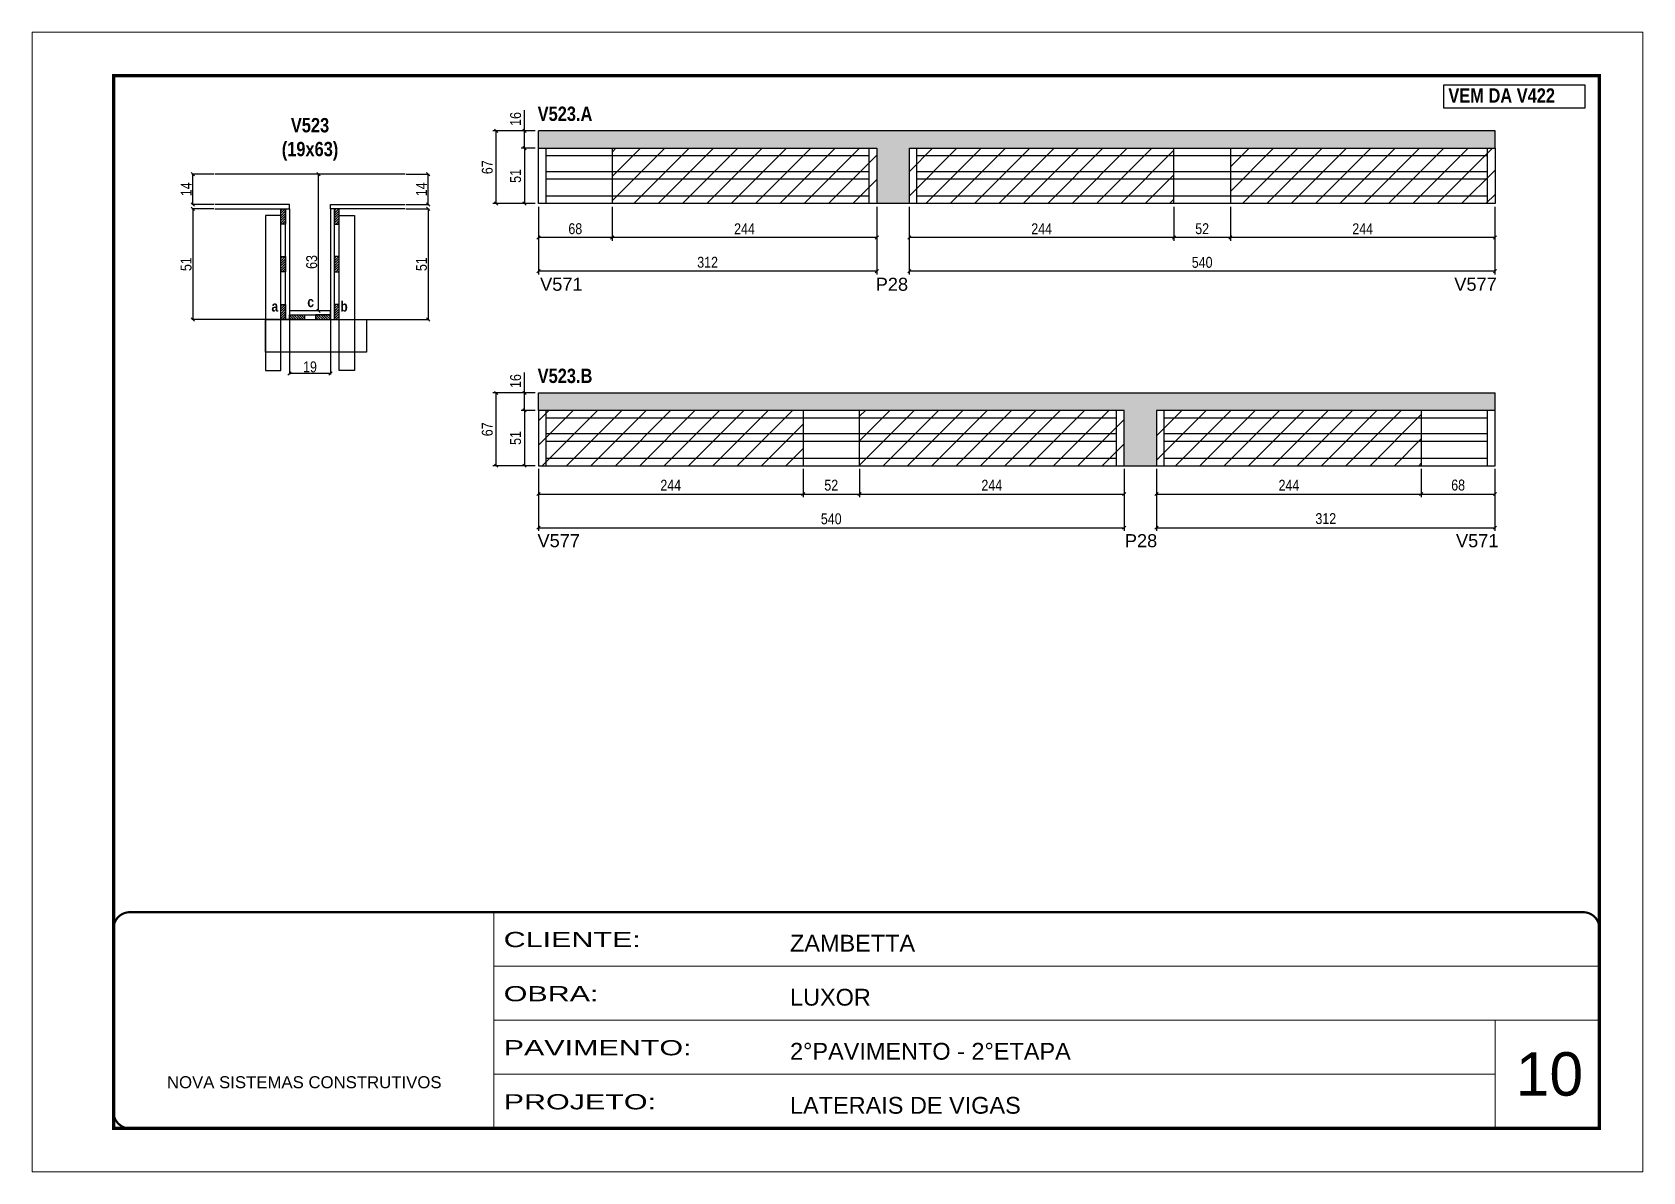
# Model space of a CAD drawing. Extents: x 3309 to 9563, y -2522 to 14608.
# Drawn here: x 4908 to 6393, y 11261 to 12311 of the extents above; entities that cross this region are included whole.
import ezdxf

# ---------------------------------------------------------------- set-up
doc = ezdxf.new("R2010")
doc.units = 0
doc.linetypes.add('CONTINUO', pattern=[0])
doc.linetypes.add('DASHED', pattern=[0.75, 0.5, -0.25])
for name, color, linetype in [('5', 5, 'Continuous'), ('COTA', 241, 'Continuous'), ('detalhes', 4, 'Continuous'), ('NOMENCLATURA', 7, 'Continuous'), ('Painéis', 200, 'Continuous'), ('SARR_2.2x7', 40, 'Continuous'), ('SARR_3.5x7', 81, 'Continuous')]:
    doc.layers.add(name, color=color, linetype=linetype)
for name, color, linetype, lineweight in [('CARIMBO', 255, 'Continuous', 9), ('CONCRETO', 251, 'Continuous', 25), ('Folhas', 255, 'Continuous', 9), ('Hachura', 251, 'Continuous', 9), ('SARRAFO DE PRESSAO', 251, 'DASHED', 9)]:
    doc.layers.add(name, color=color, linetype=linetype, lineweight=lineweight)
doc.styles.add('ARIAL', font='arial.ttf')
doc.styles.add('COTA TECNICA', font='techl___.ttf', dxfattribs={"height": 10})
doc.styles.add('COTA TECNICA 2X', font='techl___.ttf', dxfattribs={"height": 10})
doc.styles.get("Standard").update_dxf_attribs({"font": 'arial.ttf'})
doc.styles.add('TECNICA', font='techb___.ttf', dxfattribs={"height": 10})
doc.styles.add('Tecnologia', font='')
doc.styles.get('Tecnologia').set_extended_font_data('Forgotten Futurist')
doc.dimstyles.new('PAINEL', dxfattribs={"dimtxt": 10, "dimasz": 3, "dimexe": 3, "dimexo": 3, "dimgap": 3, "dimtad": 1, "dimdec": 1, "dimzin": 12, "dimdsep": 46, "dimtxsty": 'COTA TECNICA', "dimblk1": 'OBLIQUE', "dimblk2": 'OBLIQUE', "dimsah": 1, "dimcen": 0.9, "dimclrd": 4, "dimclre": 4, "dimclrt": 240, "dimadec": 1, "dimazin": 3, "dimtfac": 1, "dimtdec": 1, "dimtmove": 0, "dimatfit": 3, "dimfxl": 1, "dimtolj": 1, "dimtzin": 12, "dimarcsym": 0})
doc.dimstyles.new('SECAO', dxfattribs={"dimscale": 0.333333, "dimtxt": 5, "dimasz": 9, "dimexe": 3, "dimexo": 3, "dimgap": 3, "dimtad": 1, "dimdec": 1, "dimlfac": 0.5, "dimzin": 12, "dimdsep": 46, "dimtxsty": 'COTA TECNICA 2X', "dimblk1": 'OBLIQUE', "dimblk2": 'OBLIQUE', "dimsah": 1, "dimcen": 0.9, "dimclrd": 4, "dimclre": 4, "dimclrt": 240, "dimadec": 1, "dimazin": 3, "dimtfac": 1, "dimtdec": 1, "dimtmove": 0, "dimatfit": 3, "dimfxl": 1, "dimtolj": 1, "dimtzin": 12, "dimarcsym": 0})
pattern_1 = [(135, (38380.5262, -111466.2027), (-1.122532015, -1.122532015), [])]
pattern_2 = [(45, (-118375.1821, -21087.5717), (-1.122532015, 1.122532015), [])]
pattern_3 = [(45, (-118375.1821, -21175.5717), (-1.122532015, 1.122532015), [])]
pattern_4 = [(45, (-118375.1821, -21131.5717), (-1.122532015, 1.122532015), [])]

msp = doc.modelspace()

# ---------------------------------------------------------------- texts
at = {"layer": '5', "linetype": 'Continuous'}
for s, rotation, p in [('V571', 0.00004, (5376.15, 12072.49)), ('P28', 0.00004, (5685.62, 12072.49)), ('V577', 0.00004, (6219.07, 12072.49)), ('V577', 359.99996, (5373.76, 11836.22)), ('P28', 359.99996, (5915.32, 11836.22)), ('V571', 359.99996, (6220.64, 11836.22))]:
    msp.add_text(s, height=12, rotation=rotation, dxfattribs=at).set_placement(p)
at = {"layer": 'CARIMBO', "style": 'ARIAL'}
msp.add_text('10', height=40, dxfattribs=at).set_placement((6275.73, 11330.85))
at = {"layer": 'detalhes', "style": 'TECNICA'}
for s, p in [('a', (5128.47, 12053.33)), ('c', (5161.53, 12057.44)), ('b', (5192.03, 12053.32))]:
    msp.add_text(s, height=9.6, dxfattribs=at).set_placement(p)
at = {"layer": 'NOMENCLATURA', "style": 'TECNICA'}
for s, p in [('VEM DA V422', (6213.63, 12245.79)), ('V523.A', (5373.91, 12228.97)), ('V523.B', (5373.91, 11987.5))]:
    msp.add_text(s, height=13.2, dxfattribs=at).set_placement(p)
at = {"layer": 'NOMENCLATURA', "insert": (5164.02, 12231.66), "char_height": 13.2, "attachment_point": 2, "style": 'TECNICA'}
msp.add_mtext_dynamic_manual_height_columns('V523\\P(19x63)', width=300.2766, gutter_width=1, heights=[0], dxfattribs=at)

# ---------------------------------------------------------------- blocks, each defined once
blk = doc.blocks.new('9999999999')
at = {"color": 30, "linetype": 'CONTINUO'}
for p, q in [((98564.6, 34230.2), (98564.6, 34429.4)), ((98564.6, 34379.6), (99584, 34379.6)), ((98564.6, 34329.8), (99488, 34329.8)), ((99584, 34329.8), (99488, 34329.8)), ((99488, 34329.8), (99488, 34230.2)), ((98564.6, 34280), (99488, 34280))]:
    blk.add_line(p, q, dxfattribs=at)
at = {"color": 30, "linetype": 'CONTINUO', "const_width": 2}
blk.add_lwpolyline([(99584, 34230.2), (99584, 34414.4, 0.414214), (99569, 34429.4), (98229, 34429.4, 0.414214), (98214, 34414.4), (98214, 34245.2, 0.414214), (98229, 34230.2), (99584, 34230.2)], format="xyb", dxfattribs=at)
at = {"layer": 'Folhas'}
blk.add_lwpolyline([(98139, 34190.2), (99624, 34190.2), (99624, 35240.2), (98139, 35240.2)], close=True, dxfattribs=at)
at = {"layer": 'Folhas', "color": 30, "const_width": 3}
blk.add_lwpolyline([(98214, 34230.2), (99584, 34230.2), (99584, 35200.2), (98214, 35200.2)], close=True, dxfattribs=at)
at = {"color": 7, "linetype": 'Continuous', "ltscale": 5, "style": 'ARIAL'}
for s, height, p in [('ZAMBETTA', 15.48, (98837.7, 34393.1)), ('LUXOR', 15.48, (98837.7, 34343.3)), ('2°PAVIMENTO - 2°ETAPA', 15.483, (98837.7, 34293.5)), ('NOVA SISTEMAS CONSTRUTIVOS', 11.059, (98263.2, 34267.2)), ('LATERAIS DE VIGAS', 15.483, (98837.7, 34243.7))]:
    blk.add_text(s, height=height, dxfattribs=at).set_placement(p)
at = {"layer": 'Folhas', "color": 7, "style": 'Tecnologia', "width": 1.5}
for s, p in [('CLIENTE:', (98573.7, 34397.2)), ('OBRA:', (98573.7, 34347.3)), ('PAVIMENTO:', (98573.7, 34297.5)), ('PROJETO:', (98573.7, 34247.7))]:
    blk.add_text(s, height=14, dxfattribs=at).set_placement(p)
blk = doc.blocks.new('_Oblique')
at = {"color": 0, "linetype": 'ByBlock', "lineweight": -2}
blk.add_line((-0.5, -0.5), (0.5, 0.5), dxfattribs=at)
blk = doc.blocks.new('*D203')
at = {"layer": 'COTA', "color": 4, "lineweight": -2, "transparency": 16777216}
for p, q in [((5145, 12045), (5145, 11995.2)), ((5183, 12045), (5183, 11995.2)), ((5183, 11996.2), (5145, 11996.2))]:
    blk.add_line(p, q, dxfattribs=at)
at = {"layer": 'Defpoints', "color": 0, "transparency": 16777216}
for p in [(5145, 12046), (5183, 12046), (5145, 11996.2)]:
    blk.add_point(p, dxfattribs=at)
at = {"layer": 'COTA', "color": 4, "lineweight": -2, "transparency": 16777216, "xscale": 3, "yscale": 3, "zscale": 3, "rotation": 180}
blk.add_blockref('_Oblique', (5145, 11996.2), dxfattribs=at)
at = {"layer": 'COTA', "color": 4, "lineweight": -2, "transparency": 16777216, "xscale": 3, "yscale": 3, "zscale": 3}
blk.add_blockref('_Oblique', (5183, 11996.2), dxfattribs=at)
at = {"layer": 'COTA', "color": 240, "transparency": 16777216, "insert": (5164, 12002.3), "char_height": 10, "attachment_point": 5, "style": 'COTA TECNICA 2X'}
blk.add_mtext('\\A1;19', dxfattribs=at)
blk = doc.blocks.new('*D204')
at = {"layer": 'COTA', "color": 4, "lineweight": -2, "transparency": 16777216}
for p, q in [((5075.3, 12148), (5054.9, 12148)), ((5055.9, 12148), (5055.9, 12046)), ((5136, 12046), (5054.9, 12046))]:
    blk.add_line(p, q, dxfattribs=at)
at = {"layer": 'Defpoints', "color": 0, "transparency": 16777216}
for p in [(5076.3, 12148), (5055.9, 12046), (5137, 12046, 0)]:
    blk.add_point(p, dxfattribs=at)
at = {"layer": 'COTA', "color": 4, "lineweight": -2, "transparency": 16777216, "xscale": 3, "yscale": 3, "zscale": 3}
for p, rotation in [((5055.9, 12148), 90), ((5055.9, 12046), 270)]:
    blk.add_blockref('_Oblique', p, dxfattribs=dict(at, rotation=rotation))
at = {"layer": 'COTA', "color": 240, "transparency": 16777216, "insert": (5049.8, 12097), "char_height": 10, "attachment_point": 5, "rotation": 90, "style": 'COTA TECNICA 2X'}
blk.add_mtext('\\A1;51', dxfattribs=at)
blk = doc.blocks.new('*D205')
at = {"layer": 'COTA', "color": 4, "lineweight": -2, "transparency": 16777216}
for p, q in [((5252.7, 12148), (5273.9, 12148)), ((5272.9, 12148), (5272.9, 12046)), ((5192, 12046), (5273.9, 12046))]:
    blk.add_line(p, q, dxfattribs=at)
at = {"layer": 'Defpoints', "color": 0, "transparency": 16777216}
for p in [(5251.7, 12148), (5191, 12046, 0), (5272.9, 12046)]:
    blk.add_point(p, dxfattribs=at)
at = {"layer": 'COTA', "color": 4, "lineweight": -2, "transparency": 16777216, "xscale": 3, "yscale": 3, "zscale": 3}
for p, rotation in [((5272.9, 12148), 90), ((5272.9, 12046), 270)]:
    blk.add_blockref('_Oblique', p, dxfattribs=dict(at, rotation=rotation))
at = {"layer": 'COTA', "color": 240, "transparency": 16777216, "insert": (5266.8, 12097), "char_height": 10, "attachment_point": 5, "rotation": 90, "style": 'COTA TECNICA 2X'}
blk.add_mtext('\\A1;51', dxfattribs=at)
blk = doc.blocks.new('*D206')
at = {"layer": 'COTA', "color": 4, "lineweight": -2, "transparency": 16777216}
for p, q in [((5182, 12180), (5170.8, 12180)), ((5171.8, 12054), (5171.8, 12180)), ((5182, 12054), (5170.8, 12054))]:
    blk.add_line(p, q, dxfattribs=at)
at = {"layer": 'Defpoints', "color": 0, "transparency": 16777216}
for p in [(5171.8, 12180), (5183, 12180), (5183, 12054)]:
    blk.add_point(p, dxfattribs=at)
at = {"layer": 'COTA', "color": 4, "lineweight": -2, "transparency": 16777216, "xscale": 3, "yscale": 3, "zscale": 3}
for p, rotation in [((5171.8, 12180), 90), ((5171.8, 12054), 270)]:
    blk.add_blockref('_Oblique', p, dxfattribs=dict(at, rotation=rotation))
at = {"layer": 'COTA', "color": 240, "transparency": 16777216, "insert": (5165.6, 12099), "char_height": 10, "attachment_point": 5, "rotation": 90, "style": 'COTA TECNICA 2X'}
blk.add_mtext('\\A1;63', dxfattribs=at)
blk = doc.blocks.new('*D207')
at = {"layer": 'COTA', "color": 4, "lineweight": -2, "transparency": 16777216}
for p, q in [((5252.7, 12180), (5273.9, 12180)), ((5272.9, 12152), (5272.9, 12180)), ((5252.7, 12152), (5273.9, 12152))]:
    blk.add_line(p, q, dxfattribs=at)
at = {"layer": 'Defpoints', "color": 0, "transparency": 16777216}
for p in [(5251.7, 12180), (5272.9, 12180), (5251.7, 12152)]:
    blk.add_point(p, dxfattribs=at)
at = {"layer": 'COTA', "color": 4, "lineweight": -2, "transparency": 16777216, "xscale": 3, "yscale": 3, "zscale": 3}
for p, rotation in [((5272.9, 12180), 90), ((5272.9, 12152), 270)]:
    blk.add_blockref('_Oblique', p, dxfattribs=dict(at, rotation=rotation))
at = {"layer": 'COTA', "color": 240, "transparency": 16777216, "insert": (5266.8, 12166), "char_height": 10, "attachment_point": 5, "rotation": 90, "style": 'COTA TECNICA 2X'}
blk.add_mtext('\\A1;14', dxfattribs=at)
blk = doc.blocks.new('*D228')
at = {"layer": 'COTA', "color": 4, "lineweight": -2, "transparency": 16777216}
for p, q in [((5075.3, 12180), (5054.9, 12180)), ((5055.9, 12152), (5055.9, 12180)), ((5075.3, 12152), (5054.9, 12152))]:
    blk.add_line(p, q, dxfattribs=at)
at = {"layer": 'Defpoints', "color": 0, "transparency": 16777216}
for p in [(5055.9, 12180), (5076.3, 12180), (5076.3, 12152)]:
    blk.add_point(p, dxfattribs=at)
at = {"layer": 'COTA', "color": 4, "lineweight": -2, "transparency": 16777216, "xscale": 3, "yscale": 3, "zscale": 3}
for p, rotation in [((5055.9, 12180), 90), ((5055.9, 12152), 270)]:
    blk.add_blockref('_Oblique', p, dxfattribs=dict(at, rotation=rotation))
at = {"layer": 'COTA', "color": 240, "transparency": 16777216, "insert": (5049.9, 12166), "char_height": 10, "attachment_point": 5, "rotation": 90, "style": 'COTA TECNICA 2X'}
blk.add_mtext('\\A1;14', dxfattribs=at)
blk = doc.blocks.new('*D208')
at = {"layer": 'COTA', "color": 4, "lineweight": -2, "transparency": 16777216}
for p, q in [((5374.6, 11908.3), (5374.6, 11851.2)), ((5914.6, 11908.3), (5914.6, 11851.2)), ((5374.6, 11854.2), (5914.6, 11854.2))]:
    blk.add_line(p, q, dxfattribs=at)
at = {"layer": 'Defpoints', "color": 0, "transparency": 16777216}
for p in [(5374.6, 11911.3), (5914.6, 11911.3), (5914.6, 11854.2)]:
    blk.add_point(p, dxfattribs=at)
at = {"layer": 'COTA', "color": 4, "lineweight": -2, "transparency": 16777216, "xscale": 3, "yscale": 3, "zscale": 3, "rotation": 180}
blk.add_blockref('_Oblique', (5374.6, 11854.2), dxfattribs=at)
at = {"layer": 'COTA', "color": 4, "lineweight": -2, "transparency": 16777216, "xscale": 3, "yscale": 3, "zscale": 3}
blk.add_blockref('_Oblique', (5914.6, 11854.2), dxfattribs=at)
at = {"layer": 'COTA', "color": 240, "transparency": 16777216, "insert": (5644.6, 11862.3), "char_height": 10, "attachment_point": 5, "style": 'COTA TECNICA'}
blk.add_mtext('\\A1;540', dxfattribs=at)
blk = doc.blocks.new('*D209')
at = {"layer": 'COTA', "color": 4, "lineweight": -2, "transparency": 16777216}
for p, q in [((5374.6, 11908.3), (5374.6, 11882.2)), ((5618.6, 11908.3), (5618.6, 11882.2)), ((5374.6, 11885.2), (5618.6, 11885.2))]:
    blk.add_line(p, q, dxfattribs=at)
at = {"layer": 'Defpoints', "color": 0, "transparency": 16777216}
for p in [(5374.6, 11911.3), (5618.6, 11911.3), (5618.6, 11885.2)]:
    blk.add_point(p, dxfattribs=at)
at = {"layer": 'COTA', "color": 4, "lineweight": -2, "transparency": 16777216, "xscale": 3, "yscale": 3, "zscale": 3, "rotation": 180}
blk.add_blockref('_Oblique', (5374.6, 11885.2), dxfattribs=at)
at = {"layer": 'COTA', "color": 4, "lineweight": -2, "transparency": 16777216, "xscale": 3, "yscale": 3, "zscale": 3}
blk.add_blockref('_Oblique', (5618.6, 11885.2), dxfattribs=at)
at = {"layer": 'COTA', "color": 240, "transparency": 16777216, "insert": (5496.6, 11893.3), "char_height": 10, "attachment_point": 5, "style": 'COTA TECNICA'}
blk.add_mtext('\\A1;244', dxfattribs=at)
blk = doc.blocks.new('*D211')
at = {"layer": 'COTA', "color": 4, "lineweight": -2, "transparency": 16777216}
for p, q in [((5371.6, 11962.3), (5358.7, 11962.3)), ((5361.7, 11962.3), (5361.7, 11911.3)), ((5371.6, 11911.3), (5358.7, 11911.3))]:
    blk.add_line(p, q, dxfattribs=at)
at = {"layer": 'Defpoints', "color": 0, "transparency": 16777216}
for p in [(5374.6, 11962.3), (5361.7, 11911.3), (5374.6, 11911.3)]:
    blk.add_point(p, dxfattribs=at)
at = {"layer": 'COTA', "color": 4, "lineweight": -2, "transparency": 16777216, "xscale": 3, "yscale": 3, "zscale": 3}
for p, rotation in [((5361.7, 11962.3), 90), ((5361.7, 11911.3), 270)]:
    blk.add_blockref('_Oblique', p, dxfattribs=dict(at, rotation=rotation))
at = {"layer": 'COTA', "color": 240, "transparency": 16777216, "insert": (5353.6, 11936.8), "char_height": 10, "attachment_point": 5, "rotation": 90, "style": 'COTA TECNICA'}
blk.add_mtext('\\A1;51', dxfattribs=at)
blk = doc.blocks.new('*D212')
at = {"layer": 'COTA', "color": 4, "lineweight": -2, "transparency": 16777216}
for p, q in [((5361.7, 11978.3), (5361.7, 11997.3)), ((5371.6, 11978.3), (5358.7, 11978.3)), ((5361.7, 11962.3), (5361.7, 11978.3)), ((5371.6, 11962.3), (5358.7, 11962.3))]:
    blk.add_line(p, q, dxfattribs=at)
at = {"layer": 'Defpoints', "color": 0, "transparency": 16777216}
for p in [(5361.7, 11978.3), (5374.6, 11978.3), (5374.6, 11962.3)]:
    blk.add_point(p, dxfattribs=at)
at = {"layer": 'COTA', "color": 4, "lineweight": -2, "transparency": 16777216, "xscale": 3, "yscale": 3, "zscale": 3}
for p, rotation in [((5361.7, 11978.3), 90), ((5361.7, 11962.3), 270)]:
    blk.add_blockref('_Oblique', p, dxfattribs=dict(at, rotation=rotation))
at = {"layer": 'COTA', "color": 240, "transparency": 16777216, "insert": (5353.6, 11989.3), "char_height": 10, "attachment_point": 5, "rotation": 90, "style": 'COTA TECNICA'}
blk.add_mtext('\\A1;16', dxfattribs=at)
blk = doc.blocks.new('*D213')
at = {"layer": 'COTA', "color": 4, "lineweight": -2, "transparency": 16777216}
for p, q in [((5371.6, 11978.3), (5332.6, 11978.3)), ((5335.6, 11911.3), (5335.6, 11978.3)), ((5371.6, 11911.3), (5332.6, 11911.3))]:
    blk.add_line(p, q, dxfattribs=at)
at = {"layer": 'Defpoints', "color": 0, "transparency": 16777216}
for p in [(5335.6, 11978.3), (5374.6, 11978.3), (5374.6, 11911.3)]:
    blk.add_point(p, dxfattribs=at)
at = {"layer": 'COTA', "color": 4, "lineweight": -2, "transparency": 16777216, "xscale": 3, "yscale": 3, "zscale": 3}
for p, rotation in [((5335.6, 11978.3), 90), ((5335.6, 11911.3), 270)]:
    blk.add_blockref('_Oblique', p, dxfattribs=dict(at, rotation=rotation))
at = {"layer": 'COTA', "color": 240, "transparency": 16777216, "insert": (5327.5, 11944.8), "char_height": 10, "attachment_point": 5, "rotation": 90, "style": 'COTA TECNICA'}
blk.add_mtext('\\A1;67', dxfattribs=at)
blk = doc.blocks.new('*D214')
at = {"layer": 'COTA', "color": 4, "lineweight": -2, "transparency": 16777216}
for p, q in [((5618.6, 11908.3), (5618.6, 11882.2)), ((5670.6, 11908.3), (5670.6, 11882.2)), ((5618.6, 11885.2), (5670.6, 11885.2))]:
    blk.add_line(p, q, dxfattribs=at)
at = {"layer": 'Defpoints', "color": 0, "transparency": 16777216}
for p in [(5618.6, 11911.3), (5670.6, 11911.3), (5670.6, 11885.2)]:
    blk.add_point(p, dxfattribs=at)
at = {"layer": 'COTA', "color": 4, "lineweight": -2, "transparency": 16777216, "xscale": 3, "yscale": 3, "zscale": 3, "rotation": 180}
blk.add_blockref('_Oblique', (5618.6, 11885.2), dxfattribs=at)
at = {"layer": 'COTA', "color": 4, "lineweight": -2, "transparency": 16777216, "xscale": 3, "yscale": 3, "zscale": 3}
blk.add_blockref('_Oblique', (5670.6, 11885.2), dxfattribs=at)
at = {"layer": 'COTA', "color": 240, "transparency": 16777216, "insert": (5644.6, 11893.3), "char_height": 10, "attachment_point": 5, "style": 'COTA TECNICA'}
blk.add_mtext('\\A1;52', dxfattribs=at)
blk = doc.blocks.new('*D215')
at = {"layer": 'COTA', "color": 4, "lineweight": -2, "transparency": 16777216}
for p, q in [((5670.6, 11908.3), (5670.6, 11882.2)), ((5914.6, 11908.3), (5914.6, 11882.2)), ((5670.6, 11885.2), (5914.6, 11885.2))]:
    blk.add_line(p, q, dxfattribs=at)
at = {"layer": 'Defpoints', "color": 0, "transparency": 16777216}
for p in [(5670.6, 11911.3), (5914.6, 11911.3), (5914.6, 11885.2)]:
    blk.add_point(p, dxfattribs=at)
at = {"layer": 'COTA', "color": 4, "lineweight": -2, "transparency": 16777216, "xscale": 3, "yscale": 3, "zscale": 3, "rotation": 180}
blk.add_blockref('_Oblique', (5670.6, 11885.2), dxfattribs=at)
at = {"layer": 'COTA', "color": 4, "lineweight": -2, "transparency": 16777216, "xscale": 3, "yscale": 3, "zscale": 3}
blk.add_blockref('_Oblique', (5914.6, 11885.2), dxfattribs=at)
at = {"layer": 'COTA', "color": 240, "transparency": 16777216, "insert": (5792.6, 11893.3), "char_height": 10, "attachment_point": 5, "style": 'COTA TECNICA'}
blk.add_mtext('\\A1;244', dxfattribs=at)
blk = doc.blocks.new('*D216')
at = {"layer": 'COTA', "color": 4, "lineweight": -2, "transparency": 16777216}
for p, q in [((5944.6, 11908.3), (5944.6, 11851.2)), ((6256.6, 11908.3), (6256.6, 11851.2)), ((5944.6, 11854.2), (6256.6, 11854.2))]:
    blk.add_line(p, q, dxfattribs=at)
at = {"layer": 'Defpoints', "color": 0, "transparency": 16777216}
for p in [(5944.6, 11911.3), (6256.6, 11911.3), (6256.6, 11854.2)]:
    blk.add_point(p, dxfattribs=at)
at = {"layer": 'COTA', "color": 4, "lineweight": -2, "transparency": 16777216, "xscale": 3, "yscale": 3, "zscale": 3, "rotation": 180}
blk.add_blockref('_Oblique', (5944.6, 11854.2), dxfattribs=at)
at = {"layer": 'COTA', "color": 4, "lineweight": -2, "transparency": 16777216, "xscale": 3, "yscale": 3, "zscale": 3}
blk.add_blockref('_Oblique', (6256.6, 11854.2), dxfattribs=at)
at = {"layer": 'COTA', "color": 240, "transparency": 16777216, "insert": (6100.6, 11862.5), "char_height": 10, "attachment_point": 5, "style": 'COTA TECNICA'}
blk.add_mtext('\\A1;312', dxfattribs=at)
blk = doc.blocks.new('*D217')
at = {"layer": 'COTA', "color": 4, "lineweight": -2, "transparency": 16777216}
for p, q in [((5944.6, 11908.3), (5944.6, 11882.2)), ((6188.6, 11908.3), (6188.6, 11882.2)), ((5944.6, 11885.2), (6188.6, 11885.2))]:
    blk.add_line(p, q, dxfattribs=at)
at = {"layer": 'Defpoints', "color": 0, "transparency": 16777216}
for p in [(5944.6, 11911.3), (6188.6, 11911.3), (6188.6, 11885.2)]:
    blk.add_point(p, dxfattribs=at)
at = {"layer": 'COTA', "color": 4, "lineweight": -2, "transparency": 16777216, "xscale": 3, "yscale": 3, "zscale": 3, "rotation": 180}
blk.add_blockref('_Oblique', (5944.6, 11885.2), dxfattribs=at)
at = {"layer": 'COTA', "color": 4, "lineweight": -2, "transparency": 16777216, "xscale": 3, "yscale": 3, "zscale": 3}
blk.add_blockref('_Oblique', (6188.6, 11885.2), dxfattribs=at)
at = {"layer": 'COTA', "color": 240, "transparency": 16777216, "insert": (6066.6, 11893.3), "char_height": 10, "attachment_point": 5, "style": 'COTA TECNICA'}
blk.add_mtext('\\A1;244', dxfattribs=at)
blk = doc.blocks.new('*D218')
at = {"layer": 'COTA', "color": 4, "lineweight": -2, "transparency": 16777216}
for p, q in [((6188.6, 11908.3), (6188.6, 11882.2)), ((6256.6, 11908.3), (6256.6, 11882.2)), ((6188.6, 11885.2), (6256.6, 11885.2))]:
    blk.add_line(p, q, dxfattribs=at)
at = {"layer": 'Defpoints', "color": 0, "transparency": 16777216}
for p in [(6188.6, 11911.3), (6256.6, 11911.3), (6256.6, 11885.2)]:
    blk.add_point(p, dxfattribs=at)
at = {"layer": 'COTA', "color": 4, "lineweight": -2, "transparency": 16777216, "xscale": 3, "yscale": 3, "zscale": 3, "rotation": 180}
blk.add_blockref('_Oblique', (6188.6, 11885.2), dxfattribs=at)
at = {"layer": 'COTA', "color": 4, "lineweight": -2, "transparency": 16777216, "xscale": 3, "yscale": 3, "zscale": 3}
blk.add_blockref('_Oblique', (6256.6, 11885.2), dxfattribs=at)
at = {"layer": 'COTA', "color": 240, "transparency": 16777216, "insert": (6222.6, 11893.4), "char_height": 10, "attachment_point": 5, "style": 'COTA TECNICA'}
blk.add_mtext('\\A1;68', dxfattribs=at)
blk = doc.blocks.new('*D219')
at = {"layer": 'COTA', "color": 4, "lineweight": -2, "transparency": 16777216}
for p, q in [((5716.6, 12149.8), (5716.6, 12087.5)), ((6256.6, 12149.8), (6256.6, 12087.5)), ((6256.6, 12090.5), (5716.6, 12090.5))]:
    blk.add_line(p, q, dxfattribs=at)
at = {"layer": 'Defpoints', "color": 0, "transparency": 16777216}
for p in [(5716.6, 12152.8), (6256.6, 12152.8), (5716.6, 12090.5)]:
    blk.add_point(p, dxfattribs=at)
at = {"layer": 'COTA', "color": 4, "lineweight": -2, "transparency": 16777216, "xscale": 3, "yscale": 3, "zscale": 3, "rotation": 180}
blk.add_blockref('_Oblique', (5716.6, 12090.5), dxfattribs=at)
at = {"layer": 'COTA', "color": 4, "lineweight": -2, "transparency": 16777216, "xscale": 3, "yscale": 3, "zscale": 3}
blk.add_blockref('_Oblique', (6256.6, 12090.5), dxfattribs=at)
at = {"layer": 'COTA', "color": 240, "transparency": 16777216, "insert": (5986.6, 12098.6), "char_height": 10, "attachment_point": 5, "style": 'COTA TECNICA'}
blk.add_mtext('\\A1;540', dxfattribs=at)
blk = doc.blocks.new('*D220')
at = {"layer": 'COTA', "color": 4, "lineweight": -2, "transparency": 16777216}
for p, q in [((6012.6, 12149.8), (6012.6, 12118.5)), ((6256.6, 12149.8), (6256.6, 12118.5)), ((6256.6, 12121.5), (6012.6, 12121.5))]:
    blk.add_line(p, q, dxfattribs=at)
at = {"layer": 'Defpoints', "color": 0, "transparency": 16777216}
for p in [(6012.6, 12152.8), (6256.6, 12152.8), (6012.6, 12121.5)]:
    blk.add_point(p, dxfattribs=at)
at = {"layer": 'COTA', "color": 4, "lineweight": -2, "transparency": 16777216, "xscale": 3, "yscale": 3, "zscale": 3, "rotation": 180}
blk.add_blockref('_Oblique', (6012.6, 12121.5), dxfattribs=at)
at = {"layer": 'COTA', "color": 4, "lineweight": -2, "transparency": 16777216, "xscale": 3, "yscale": 3, "zscale": 3}
blk.add_blockref('_Oblique', (6256.6, 12121.5), dxfattribs=at)
at = {"layer": 'COTA', "color": 240, "transparency": 16777216, "insert": (6134.6, 12129.6), "char_height": 10, "attachment_point": 5, "style": 'COTA TECNICA'}
blk.add_mtext('\\A1;244', dxfattribs=at)
blk = doc.blocks.new('*D222')
at = {"layer": 'COTA', "color": 4, "lineweight": -2, "transparency": 16777216}
for p, q in [((5960.6, 12149.8), (5960.6, 12118.5)), ((6012.6, 12149.8), (6012.6, 12118.5)), ((6012.6, 12121.5), (5960.6, 12121.5))]:
    blk.add_line(p, q, dxfattribs=at)
at = {"layer": 'Defpoints', "color": 0, "transparency": 16777216}
for p in [(5960.6, 12152.8), (6012.6, 12152.8), (5960.6, 12121.5)]:
    blk.add_point(p, dxfattribs=at)
at = {"layer": 'COTA', "color": 4, "lineweight": -2, "transparency": 16777216, "xscale": 3, "yscale": 3, "zscale": 3, "rotation": 180}
blk.add_blockref('_Oblique', (5960.6, 12121.5), dxfattribs=at)
at = {"layer": 'COTA', "color": 4, "lineweight": -2, "transparency": 16777216, "xscale": 3, "yscale": 3, "zscale": 3}
blk.add_blockref('_Oblique', (6012.6, 12121.5), dxfattribs=at)
at = {"layer": 'COTA', "color": 240, "transparency": 16777216, "insert": (5986.6, 12129.6), "char_height": 10, "attachment_point": 5, "style": 'COTA TECNICA'}
blk.add_mtext('\\A1;52', dxfattribs=at)
blk = doc.blocks.new('*D223')
at = {"layer": 'COTA', "color": 4, "lineweight": -2, "transparency": 16777216}
for p, q in [((5716.6, 12149.8), (5716.6, 12118.5)), ((5960.6, 12149.8), (5960.6, 12118.5)), ((5960.6, 12121.5), (5716.6, 12121.5))]:
    blk.add_line(p, q, dxfattribs=at)
at = {"layer": 'Defpoints', "color": 0, "transparency": 16777216}
for p in [(5716.6, 12152.8), (5960.6, 12152.8), (5716.6, 12121.5)]:
    blk.add_point(p, dxfattribs=at)
at = {"layer": 'COTA', "color": 4, "lineweight": -2, "transparency": 16777216, "xscale": 3, "yscale": 3, "zscale": 3, "rotation": 180}
blk.add_blockref('_Oblique', (5716.6, 12121.5), dxfattribs=at)
at = {"layer": 'COTA', "color": 4, "lineweight": -2, "transparency": 16777216, "xscale": 3, "yscale": 3, "zscale": 3}
blk.add_blockref('_Oblique', (5960.6, 12121.5), dxfattribs=at)
at = {"layer": 'COTA', "color": 240, "transparency": 16777216, "insert": (5838.6, 12129.6), "char_height": 10, "attachment_point": 5, "style": 'COTA TECNICA'}
blk.add_mtext('\\A1;244', dxfattribs=at)
blk = doc.blocks.new('*D224')
at = {"layer": 'COTA', "color": 4, "lineweight": -2, "transparency": 16777216}
for p, q in [((5374.6, 12149.8), (5374.6, 12087.5)), ((5686.6, 12149.8), (5686.6, 12087.5)), ((5686.6, 12090.5), (5374.6, 12090.5))]:
    blk.add_line(p, q, dxfattribs=at)
at = {"layer": 'Defpoints', "color": 0, "transparency": 16777216}
for p in [(5374.6, 12152.8), (5686.6, 12152.8), (5374.6, 12090.5)]:
    blk.add_point(p, dxfattribs=at)
at = {"layer": 'COTA', "color": 4, "lineweight": -2, "transparency": 16777216, "xscale": 3, "yscale": 3, "zscale": 3, "rotation": 180}
blk.add_blockref('_Oblique', (5374.6, 12090.5), dxfattribs=at)
at = {"layer": 'COTA', "color": 4, "lineweight": -2, "transparency": 16777216, "xscale": 3, "yscale": 3, "zscale": 3}
blk.add_blockref('_Oblique', (5686.6, 12090.5), dxfattribs=at)
at = {"layer": 'COTA', "color": 240, "transparency": 16777216, "insert": (5530.6, 12098.7), "char_height": 10, "attachment_point": 5, "style": 'COTA TECNICA'}
blk.add_mtext('\\A1;312', dxfattribs=at)
blk = doc.blocks.new('*D225')
at = {"layer": 'COTA', "color": 4, "lineweight": -2, "transparency": 16777216}
for p, q in [((5442.6, 12149.8), (5442.6, 12118.5)), ((5686.6, 12149.8), (5686.6, 12118.5)), ((5686.6, 12121.5), (5442.6, 12121.5))]:
    blk.add_line(p, q, dxfattribs=at)
at = {"layer": 'Defpoints', "color": 0, "transparency": 16777216}
for p in [(5442.6, 12152.8), (5686.6, 12152.8), (5442.6, 12121.5)]:
    blk.add_point(p, dxfattribs=at)
at = {"layer": 'COTA', "color": 4, "lineweight": -2, "transparency": 16777216, "xscale": 3, "yscale": 3, "zscale": 3, "rotation": 180}
blk.add_blockref('_Oblique', (5442.6, 12121.5), dxfattribs=at)
at = {"layer": 'COTA', "color": 4, "lineweight": -2, "transparency": 16777216, "xscale": 3, "yscale": 3, "zscale": 3}
blk.add_blockref('_Oblique', (5686.6, 12121.5), dxfattribs=at)
at = {"layer": 'COTA', "color": 240, "transparency": 16777216, "insert": (5564.6, 12129.6), "char_height": 10, "attachment_point": 5, "style": 'COTA TECNICA'}
blk.add_mtext('\\A1;244', dxfattribs=at)
blk = doc.blocks.new('*D226')
at = {"layer": 'COTA', "color": 4, "lineweight": -2, "transparency": 16777216}
for p, q in [((5374.6, 12149.8), (5374.6, 12118.5)), ((5442.6, 12149.8), (5442.6, 12118.5)), ((5442.6, 12121.5), (5374.6, 12121.5))]:
    blk.add_line(p, q, dxfattribs=at)
at = {"layer": 'Defpoints', "color": 0, "transparency": 16777216}
for p in [(5374.6, 12152.8), (5442.6, 12152.8), (5374.6, 12121.5)]:
    blk.add_point(p, dxfattribs=at)
at = {"layer": 'COTA', "color": 4, "lineweight": -2, "transparency": 16777216, "xscale": 3, "yscale": 3, "zscale": 3, "rotation": 180}
blk.add_blockref('_Oblique', (5374.6, 12121.5), dxfattribs=at)
at = {"layer": 'COTA', "color": 4, "lineweight": -2, "transparency": 16777216, "xscale": 3, "yscale": 3, "zscale": 3}
blk.add_blockref('_Oblique', (5442.6, 12121.5), dxfattribs=at)
at = {"layer": 'COTA', "color": 240, "transparency": 16777216, "insert": (5408.6, 12129.6), "char_height": 10, "attachment_point": 5, "style": 'COTA TECNICA'}
blk.add_mtext('\\A1;68', dxfattribs=at)
blk = doc.blocks.new('*D227')
at = {"layer": 'COTA', "color": 4, "lineweight": -2, "transparency": 16777216}
for p, q in [((5371.6, 12203.8), (5358.7, 12203.8)), ((5361.7, 12203.8), (5361.7, 12152.8)), ((5371.6, 12152.8), (5358.7, 12152.8))]:
    blk.add_line(p, q, dxfattribs=at)
at = {"layer": 'Defpoints', "color": 0, "transparency": 16777216}
for p in [(5374.6, 12203.8), (5361.7, 12152.8), (5374.6, 12152.8)]:
    blk.add_point(p, dxfattribs=at)
at = {"layer": 'COTA', "color": 4, "lineweight": -2, "transparency": 16777216, "xscale": 3, "yscale": 3, "zscale": 3}
for p, rotation in [((5361.7, 12203.8), 90), ((5361.7, 12152.8), 270)]:
    blk.add_blockref('_Oblique', p, dxfattribs=dict(at, rotation=rotation))
at = {"layer": 'COTA', "color": 240, "transparency": 16777216, "insert": (5353.6, 12178.3), "char_height": 10, "attachment_point": 5, "rotation": 90, "style": 'COTA TECNICA'}
blk.add_mtext('\\A1;51', dxfattribs=at)
blk = doc.blocks.new('*D229')
at = {"layer": 'COTA', "color": 4, "lineweight": -2, "transparency": 16777216}
for p, q in [((5361.7, 12219.8), (5361.7, 12238.8)), ((5371.6, 12219.8), (5358.7, 12219.8)), ((5361.7, 12203.8), (5361.7, 12219.8)), ((5371.6, 12203.8), (5358.7, 12203.8))]:
    blk.add_line(p, q, dxfattribs=at)
at = {"layer": 'Defpoints', "color": 0, "transparency": 16777216}
for p in [(5361.7, 12219.8), (5374.6, 12219.8), (5374.6, 12203.8)]:
    blk.add_point(p, dxfattribs=at)
at = {"layer": 'COTA', "color": 4, "lineweight": -2, "transparency": 16777216, "xscale": 3, "yscale": 3, "zscale": 3}
for p, rotation in [((5361.7, 12219.8), 90), ((5361.7, 12203.8), 270)]:
    blk.add_blockref('_Oblique', p, dxfattribs=dict(at, rotation=rotation))
at = {"layer": 'COTA', "color": 240, "transparency": 16777216, "insert": (5353.6, 12230.8), "char_height": 10, "attachment_point": 5, "rotation": 90, "style": 'COTA TECNICA'}
blk.add_mtext('\\A1;16', dxfattribs=at)
blk = doc.blocks.new('*D230')
at = {"layer": 'COTA', "color": 4, "lineweight": -2, "transparency": 16777216}
for p, q in [((5371.6, 12219.8), (5332.6, 12219.8)), ((5335.6, 12152.8), (5335.6, 12219.8)), ((5371.6, 12152.8), (5332.6, 12152.8))]:
    blk.add_line(p, q, dxfattribs=at)
at = {"layer": 'Defpoints', "color": 0, "transparency": 16777216}
for p in [(5335.6, 12219.8), (5374.6, 12219.8), (5374.6, 12152.8)]:
    blk.add_point(p, dxfattribs=at)
at = {"layer": 'COTA', "color": 4, "lineweight": -2, "transparency": 16777216, "xscale": 3, "yscale": 3, "zscale": 3}
for p, rotation in [((5335.6, 12219.8), 90), ((5335.6, 12152.8), 270)]:
    blk.add_blockref('_Oblique', p, dxfattribs=dict(at, rotation=rotation))
at = {"layer": 'COTA', "color": 240, "transparency": 16777216, "insert": (5327.5, 12186.3), "char_height": 10, "attachment_point": 5, "rotation": 90, "style": 'COTA TECNICA'}
blk.add_mtext('\\A1;67', dxfattribs=at)

# ---------------------------------------------------------------- dimensions: what is measured, and where the dimension line sits
at = {"layer": 'COTA'}
for base, p1, p2, angle, dimstyle, picture, middle in [((5361.72, 12219.78), (5374.63, 12203.78), (5374.63, 12219.78), 90, 'PAINEL', '*D229', (5353.62, 12230.79)), ((5335.56, 12219.78), (5374.63, 12152.78), (5374.63, 12219.78), 90, 'PAINEL', '*D230', (5327.46, 12186.28)), ((5361.72, 12152.78), (5374.63, 12203.78), (5374.63, 12152.78), 90, 'PAINEL', '*D227', (5353.61, 12178.28)), ((5055.94, 12179.97), (5076.29, 12151.97), (5076.29, 12179.97), 90, 'SECAO', '*D228', (5049.87, 12165.97)), ((5272.91, 12179.97), (5251.69, 12151.97), (5251.69, 12179.97), 90, 'SECAO', '*D207', (5266.83, 12165.97)), ((5055.94, 12045.97, 0), (5076.29, 12147.97), (5136.99, 12045.97), 90, 'SECAO', '*D204', (5049.83, 12096.97, 0)), ((5272.91, 12045.97, 0), (5251.69, 12147.97), (5190.99, 12045.97), 90, 'SECAO', '*D205', (5266.8, 12096.97, 0)), ((5442.63, 12121.49), (5686.63, 12152.78), (5442.63, 12152.78), 180, 'PAINEL', '*D225', (5564.63, 12129.57)), ((5960.63, 12121.49), (6012.63, 12152.78), (5960.63, 12152.78), 180, 'PAINEL', '*D222', (5986.63, 12129.6)), ((6012.63, 12121.49), (6256.63, 12152.78), (6012.63, 12152.78), 180, 'PAINEL', '*D220', (6134.63, 12129.57)), ((5361.72, 11978.31), (5374.63, 11962.31), (5374.63, 11978.31), 90, 'PAINEL', '*D212', (5353.62, 11989.32)), ((5335.56, 11978.31), (5374.63, 11911.31), (5374.63, 11978.31), 90, 'PAINEL', '*D213', (5327.46, 11944.81)), ((5361.72, 11911.31), (5374.63, 11962.31), (5374.63, 11911.31), 90, 'PAINEL', '*D211', (5353.61, 11936.81)), ((5914.63, 11854.23), (5374.63, 11911.31), (5914.63, 11911.31), 180, 'PAINEL', '*D208', (5644.63, 11862.34)), ((6256.63, 11854.23), (5944.63, 11911.31), (6256.63, 11911.31), 180, 'PAINEL', '*D216', (6100.63, 11862.45))]:
    dim = msp.add_linear_dim(base=base, p1=p1, p2=p2, angle=angle, dimstyle=dimstyle, dxfattribs=at)
    dim.commit()
    dim.dimension.update_dxf_attribs({"geometry": picture, "text_midpoint": middle})
for base, p1, p2, angle, picture, middle in [((5171.81, 12179.97), (5182.99, 12053.97), (5182.99, 12179.97), 90, '*D206', (5171.81, 12098.97)), ((5144.99, 11996.22), (5182.99, 12045.97), (5144.99, 12045.97), 180, '*D203', (5163.99, 11996.22))]:
    dim = msp.add_linear_dim(base=base, p1=p1, p2=p2, angle=angle, dimstyle='SECAO', dxfattribs=at)
    dim.commit()
    dim.dimension.update_dxf_attribs({"geometry": picture, "text_midpoint": middle, "dimtype": 160})
for base, p1, p2, picture, middle in [((5374.63, 12090.5), (5686.63, 12152.78), (5374.63, 12152.78), '*D224', (5530.63, 12098.72)), ((5716.63, 12090.5), (6256.63, 12152.78), (5716.63, 12152.78), '*D219', (5986.63, 12098.61)), ((5618.63, 11885.23), (5374.63, 11911.31), (5618.63, 11911.31), '*D209', (5496.63, 11893.3)), ((5670.63, 11885.23), (5618.63, 11911.31), (5670.63, 11911.31), '*D214', (5644.63, 11893.34)), ((6188.63, 11885.23), (5944.63, 11911.31), (6188.63, 11911.31), '*D217', (6066.63, 11893.3))]:
    dim = msp.add_linear_dim(base=base, p1=p1, p2=p2, dimstyle='PAINEL', dxfattribs=at)
    dim.commit()
    dim.dimension.update_dxf_attribs({"geometry": picture, "text_midpoint": middle})
for base, p1, p2, picture, middle in [((5374.63, 12121.49), (5442.63, 12152.78), (5374.63, 12152.78), '*D226', (5408.63, 12129.62)), ((5716.63, 12121.49), (5960.63, 12152.78), (5716.63, 12152.78), '*D223', (5838.63, 12129.57))]:
    dim = msp.add_linear_dim(base=base, p1=p1, p2=p2, angle=180, dimstyle='PAINEL', override={"dimtmove": 1}, dxfattribs=at)
    dim.commit()
    dim.dimension.update_dxf_attribs({"geometry": picture, "text_midpoint": middle})
for base, p1, p2, picture, middle in [((5914.63, 11885.23), (5670.63, 11911.31), (5914.63, 11911.31), '*D215', (5792.63, 11893.3)), ((6256.63, 11885.23), (6188.63, 11911.31), (6256.63, 11911.31), '*D218', (6222.63, 11893.35))]:
    dim = msp.add_linear_dim(base=base, p1=p1, p2=p2, dimstyle='PAINEL', override={"dimtmove": 1}, dxfattribs=at)
    dim.commit()
    dim.dimension.update_dxf_attribs({"geometry": picture, "text_midpoint": middle})

# ---------------------------------------------------------------- hatches: boundary and pattern name
at = {"layer": 'COTA'}
h = msp.add_hatch(dxfattribs=at)
h.set_pattern_fill('AR-CONC', color=256, scale=0.03)
h.set_pattern_definition([(50, (-1587.5, -12.9345), (5.4655401, -0.4781726), [0.5715, -6.2865]), (355, (-1587.5, -12.9345), (-1.0573026, 5.7317054), [0.4572, -5.0292175]), (100.451445, (-1587.0445, -12.9743), (4.4082374, 5.2535326), [0.4857003, -5.3427073]), (46.1842, (-1587.5, -11.4105), (8.1323712, -1.2612698), [0.85725, -9.42975]), (96.63556, (-1586.822, -11.5156), (7.122124, 7.4227837), [0.7285507, -8.0140682]), (351.18415, (-1587.5, -11.4105), (7.122124, 7.4227837), [0.685799, -7.543792]), (21, (-1586.738, -11.7915), (4.5484317, -3.067956), [0.5715, -6.2865]), (326, (-1586.738, -11.7915), (1.8540609, 5.525639), [0.4572, -5.0292]), (71.451445, (-1586.359, -12.047), (6.4024926, 2.457683), [0.4857003, -5.3426981]), (37.5, (-1587.5, -12.9345), (0.0926581, 2.53665117), [0, -4.96824, 0, -5.1054, 0, -5.04825]), (7.5, (-1587.5, -12.9345), (2.0045899, 3.00541724), [0, -2.91084, 0, -4.85394, 0, -1.92405]), (327.5, (-1589.1993, -12.9345), (4.06771786, -0.17186232), [0, -1.905, 0, -5.9436, 0, -7.8867]), (317.5, (-1589.9613, -12.9345), (4.4438754, 0.7627947), [0, -2.4765, 0, -3.94716, 0, -5.6007])])
h.paths.add_polyline_path([(5716.63, 12203.78), (6256.63, 12203.78), (6256.63, 12219.78), (5374.63, 12219.78), (5374.63, 12203.78), (5686.63, 12203.78), (5686.63, 12152.78), (5716.63, 12152.78)])
h = msp.add_hatch(dxfattribs=at)
h.set_pattern_fill('AR-CONC', color=256, scale=0.03)
h.set_pattern_definition([(50, (-1583.5, -254.403), (5.4655401, -0.4781726), [0.5715, -6.2865]), (355, (-1583.5, -254.403), (-1.0573026, 5.7317054), [0.4572, -5.0292175]), (100.451445, (-1583.0445, -254.4427), (4.4082374, 5.2535326), [0.4857003, -5.3427073]), (46.1842, (-1583.5, -252.879), (8.1323712, -1.2612698), [0.85725, -9.42975]), (96.63556, (-1582.822, -252.984), (7.122124, 7.4227837), [0.7285507, -8.0140682]), (351.18415, (-1583.5, -252.879), (7.122124, 7.4227837), [0.685799, -7.543792]), (21, (-1582.738, -253.26), (4.5484317, -3.067956), [0.5715, -6.2865]), (326, (-1582.738, -253.26), (1.8540609, 5.525639), [0.4572, -5.0292]), (71.451445, (-1582.359, -253.5155), (6.4024926, 2.457683), [0.4857003, -5.3426981]), (37.5, (-1583.5, -254.4029), (0.0926581, 2.53665117), [0, -4.96824, 0, -5.1054, 0, -5.04825]), (7.5, (-1583.5, -254.403), (2.0045899, 3.00541724), [0, -2.91084, 0, -4.85394, 0, -1.92405]), (327.5, (-1585.1993, -254.4029), (4.06771786, -0.17186232), [0, -1.905, 0, -5.9436, 0, -7.8867]), (317.5, (-1585.9613, -254.403), (4.4438754, 0.7627947), [0, -2.4765, 0, -3.94716, 0, -5.6007])])
h.paths.add_polyline_path([(5914.63, 11911.31), (5944.63, 11911.31), (5944.63, 11962.31), (6256.63, 11962.31), (6256.63, 11978.31), (5374.63, 11978.31), (5374.63, 11962.31), (5914.63, 11962.31)])
at = {"layer": 'Hachura', "linetype": 'ByBlock'}
h = msp.add_hatch(dxfattribs=at)
h.set_pattern_fill('ANSI31', color=256, scale=5)
h.paths.add_polyline_path([(5686.63, 12203.78), (5442.63, 12203.78), (5442.63, 12152.78), (5686.63, 12152.78)])
h.paths.add_polyline_path([(5618.63, 11962.31), (5374.63, 11962.31), (5374.63, 11911.31), (5618.63, 11911.31)])
h.paths.add_polyline_path([(5914.63, 11962.31), (5670.63, 11962.31), (5670.63, 11911.31), (5914.63, 11911.31)])
h.paths.add_polyline_path([(5960.63, 12203.78), (5716.63, 12203.78), (5716.63, 12152.78), (5960.63, 12152.78)])
h.paths.add_polyline_path([(6256.63, 12203.78), (6012.63, 12203.78), (6012.63, 12152.78), (6256.63, 12152.78)])
h.paths.add_polyline_path([(6188.63, 11962.31), (5944.63, 11962.31), (5944.63, 11911.31), (6188.63, 11911.31)])
at = {"layer": 'SARR_2.2x7'}
h = msp.add_hatch(dxfattribs=at)
h.set_pattern_fill('ANSI31', color=256, scale=0.5)
h.set_pattern_definition(pattern_2)
h.paths.add_polyline_path([(5136.99, 12133.97), (5141.39, 12133.97), (5141.39, 12147.97), (5136.99, 12147.97)])
h = msp.add_hatch(dxfattribs=at)
h.set_pattern_fill('ANSI31', color=256, scale=0.5)
h.set_pattern_definition(pattern_2)
h.paths.add_polyline_path([(5190.99, 12133.97), (5186.59, 12133.97), (5186.59, 12147.97), (5190.99, 12147.97)])
h = msp.add_hatch(dxfattribs=at)
h.set_pattern_fill('ANSI31', color=256, scale=0.5)
h.set_pattern_definition(pattern_4)
h.paths.add_polyline_path([(5136.99, 12089.97), (5141.39, 12089.97), (5141.39, 12103.97), (5136.99, 12103.97)])
h = msp.add_hatch(dxfattribs=at)
h.set_pattern_fill('ANSI31', color=256, scale=0.5)
h.set_pattern_definition(pattern_4)
h.paths.add_polyline_path([(5190.99, 12089.97), (5186.59, 12089.97), (5186.59, 12103.97), (5190.99, 12103.97)])
h = msp.add_hatch(dxfattribs=at)
h.set_pattern_fill('ANSI31', color=256, scale=0.5)
h.set_pattern_definition(pattern_3)
h.paths.add_polyline_path([(5136.99, 12045.97), (5141.39, 12045.97), (5141.39, 12059.97), (5136.99, 12059.97)])
h = msp.add_hatch(dxfattribs=at)
h.set_pattern_fill('ANSI31', color=256, scale=0.5)
h.set_pattern_definition(pattern_3)
h.paths.add_polyline_path([(5190.99, 12045.97), (5186.59, 12045.97), (5186.59, 12059.97), (5190.99, 12059.97)])
h = msp.add_hatch(dxfattribs=at)
h.set_pattern_fill('ANSI31', color=256, scale=0.5, angle=90)
h.set_pattern_definition(pattern_1)
h.paths.add_polyline_path([(5158.99, 12045.97), (5158.99, 12050.37), (5144.99, 12050.37), (5144.99, 12045.97)])
h = msp.add_hatch(dxfattribs=at)
h.set_pattern_fill('ANSI31', color=256, scale=0.5, angle=90)
h.set_pattern_definition(pattern_1)
h.paths.add_polyline_path([(5168.99, 12050.37), (5168.99, 12045.97), (5182.99, 12045.97), (5182.99, 12050.37)])

# ---------------------------------------------------------------- linework, layer by layer
at = {"layer": 'CONCRETO', "linetype": 'Continuous'}
msp.add_line((5251.69, 12179.97), (5076.29, 12179.97), dxfattribs=at)
at = {"layer": 'COTA'}
for p, q in [((6256.63, 12219.78), (5374.63, 12219.78)), ((5374.63, 12203.78), (5374.63, 12219.78)), ((6256.63, 12203.78), (6256.63, 12219.78)), ((5716.63, 12152.78), (5686.63, 12152.78)), ((5374.63, 11962.31), (5374.63, 11978.31)), ((5374.63, 11978.31), (6256.63, 11978.31)), ((6256.63, 11962.31), (6256.63, 11978.31)), ((5914.63, 11911.31), (5944.63, 11911.31))]:
    msp.add_line(p, q, dxfattribs=at)
at = {"layer": 'NOMENCLATURA'}
msp.add_lwpolyline([(6209.44, 12262.39), (6339.51, 12262.39), (6339.51, 12240.83), (6209.44, 12240.83)], close=True, dxfattribs=at)
at = {"layer": 'Painéis', "linetype": 'ByBlock'}
for p, q in [((5374.63, 12152.78), (5374.63, 12203.78)), ((5374.63, 12203.78), (5686.63, 12203.78)), ((5442.63, 12203.78), (5442.63, 12152.78)), ((5686.63, 12203.78), (5686.63, 12152.78)), ((5716.63, 12152.78), (5716.63, 12203.78)), ((5716.63, 12203.78), (6256.63, 12203.78)), ((5960.63, 12152.78), (5960.63, 12203.78)), ((6012.63, 12203.78), (6012.63, 12152.78)), ((6256.63, 12203.78), (6256.63, 12152.78)), ((5686.63, 12152.78), (5374.63, 12152.78)), ((6256.63, 12152.78), (5716.63, 12152.78)), ((5914.63, 11962.31), (5374.63, 11962.31)), ((5374.63, 11962.31), (5374.63, 11911.31)), ((5618.63, 11962.31), (5618.63, 11911.31)), ((5670.63, 11911.31), (5670.63, 11962.31)), ((5914.63, 11911.31), (5914.63, 11962.31)), ((6256.63, 11962.31), (5944.63, 11962.31)), ((5944.63, 11962.31), (5944.63, 11911.31)), ((6188.63, 11962.31), (6188.63, 11911.31)), ((6256.63, 11911.31), (6256.63, 11962.31)), ((5374.63, 11911.31), (5914.63, 11911.31)), ((5944.63, 11911.31), (6256.63, 11911.31))]:
    msp.add_line(p, q, dxfattribs=at)
at = {"layer": 'Painéis', "linetype": 'Continuous', "elevation": 0}
for points in [[(5076.29, 12147.97), (5144.99, 12147.97), (5144.99, 12151.97), (5076.29, 12151.97)], [(5251.69, 12147.97), (5182.99, 12147.97), (5182.99, 12151.97), (5251.69, 12151.97)]]:
    msp.add_lwpolyline(points, dxfattribs=at)
at = {"layer": 'Painéis', "linetype": 'Continuous'}
for points in [[(5141.39, 12045.97), (5141.39, 12147.97), (5144.99, 12147.97), (5144.99, 12045.97)], [(5186.59, 12045.97), (5186.59, 12147.97), (5182.99, 12147.97), (5182.99, 12045.97)], [(5182.99, 12053.97), (5144.99, 12053.97), (5144.99, 12050.37), (5182.99, 12050.37)]]:
    msp.add_lwpolyline(points, close=True, dxfattribs=at)
at = {"layer": 'SARR_2.2x7', "linetype": 'Continuous'}
for p, q in [((5381.63, 12152.78), (5381.63, 12203.78)), ((5442.63, 12196.78), (5381.63, 12196.78)), ((5679.63, 12196.78), (5442.63, 12196.78)), ((5679.63, 12152.78), (5679.63, 12203.78)), ((5723.63, 12152.78), (5723.63, 12203.78)), ((5960.63, 12196.78), (5723.63, 12196.78)), ((6012.63, 12196.78), (5960.63, 12196.78)), ((6249.63, 12196.78), (6012.63, 12196.78)), ((6249.63, 12152.78), (6249.63, 12203.78)), ((5442.63, 12182.22), (5381.63, 12182.22)), ((5679.63, 12182.22), (5442.63, 12182.22)), ((5960.63, 12182.22), (5723.63, 12182.22)), ((6012.63, 12182.22), (5960.63, 12182.22)), ((6249.63, 12182.22), (6012.63, 12182.22)), ((5442.63, 12175.22), (5381.63, 12175.22)), ((5679.63, 12175.22), (5442.63, 12175.22)), ((5960.63, 12175.22), (5723.63, 12175.22)), ((6012.63, 12175.22), (5960.63, 12175.22)), ((6249.63, 12175.22), (6012.63, 12175.22)), ((5442.63, 12159.78), (5381.63, 12159.78)), ((5679.63, 12159.78), (5442.63, 12159.78)), ((5960.63, 12159.78), (5723.63, 12159.78)), ((6012.63, 12159.78), (5960.63, 12159.78)), ((6249.63, 12159.78), (6012.63, 12159.78)), ((5381.63, 11911.31), (5381.63, 11962.31)), ((5381.63, 11955.31), (5618.63, 11955.31)), ((5618.63, 11955.31), (5670.63, 11955.31)), ((5670.63, 11955.31), (5907.63, 11955.31)), ((5907.63, 11911.31), (5907.63, 11962.31)), ((5951.63, 11911.31), (5951.63, 11962.31)), ((5951.63, 11955.31), (6188.63, 11955.31)), ((6188.63, 11955.31), (6249.63, 11955.31)), ((6249.63, 11911.31), (6249.63, 11962.31)), ((5618.63, 11940.75), (5381.63, 11940.75)), ((5670.63, 11940.75), (5618.63, 11940.75)), ((5907.63, 11940.75), (5670.63, 11940.75)), ((6188.63, 11940.75), (5951.63, 11940.75)), ((6249.63, 11940.75), (6188.63, 11940.75)), ((5618.63, 11933.75), (5381.63, 11933.75)), ((5670.63, 11933.75), (5618.63, 11933.75)), ((5907.63, 11933.75), (5670.63, 11933.75)), ((6188.63, 11933.75), (5951.63, 11933.75)), ((6249.63, 11933.75), (6188.63, 11933.75)), ((5381.63, 11918.31), (5618.63, 11918.31)), ((5618.63, 11918.31), (5670.63, 11918.31)), ((5670.63, 11918.31), (5907.63, 11918.31)), ((5951.63, 11918.31), (6188.63, 11918.31)), ((6188.63, 11918.31), (6249.63, 11918.31))]:
    msp.add_line(p, q, dxfattribs=at)
at = {"layer": 'SARR_2.2x7'}
for points in [[(5141.39, 12147.97), (5141.39, 12133.97), (5136.99, 12133.97), (5136.99, 12147.97)], [(5186.59, 12147.97), (5186.59, 12133.97), (5190.99, 12133.97), (5190.99, 12147.97)], [(5141.39, 12103.97), (5141.39, 12089.97), (5136.99, 12089.97), (5136.99, 12103.97)], [(5186.59, 12103.97), (5186.59, 12089.97), (5190.99, 12089.97), (5190.99, 12103.97)], [(5141.39, 12059.97), (5141.39, 12045.97), (5136.99, 12045.97), (5136.99, 12059.97)], [(5186.59, 12059.97), (5186.59, 12045.97), (5190.99, 12045.97), (5190.99, 12059.97)], [(5144.99, 12050.37), (5158.99, 12050.37), (5158.99, 12045.97), (5144.99, 12045.97)], [(5182.99, 12050.37), (5168.99, 12050.37), (5168.99, 12045.97), (5182.99, 12045.97)]]:
    msp.add_lwpolyline(points, close=True, dxfattribs=at)
at = {"layer": 'SARR_3.5x7'}
for points in [[(5136.99, 12141.97), (5122.99, 12141.97), (5122.99, 11998.99), (5136.99, 11998.99)], [(5190.99, 12141.97), (5204.99, 12141.97), (5204.99, 11998.99), (5190.99, 11998.99)], [(5122.99, 12045.97), (5216.17, 12045.97), (5216.17, 12015.88), (5122.99, 12015.88)]]:
    msp.add_lwpolyline(points, close=True, dxfattribs=at)

# ---------------------------------------------------------------- block references
at = {"layer": 'SARRAFO DE PRESSAO', "color": 6, "linetype": 'ByBlock'}
msp.add_blockref('9999999999', (-93231.11, -22929.5), dxfattribs=at)

msp.set_redraw_order([(e.dxf.handle, doc.entitydb.next_handle()) for e in msp.query("TEXT MTEXT ATTDEF DIMENSION ARC_DIMENSION")])  # texts and dimensions are drawn at this point

doc.saveas('drawing.dxf')
